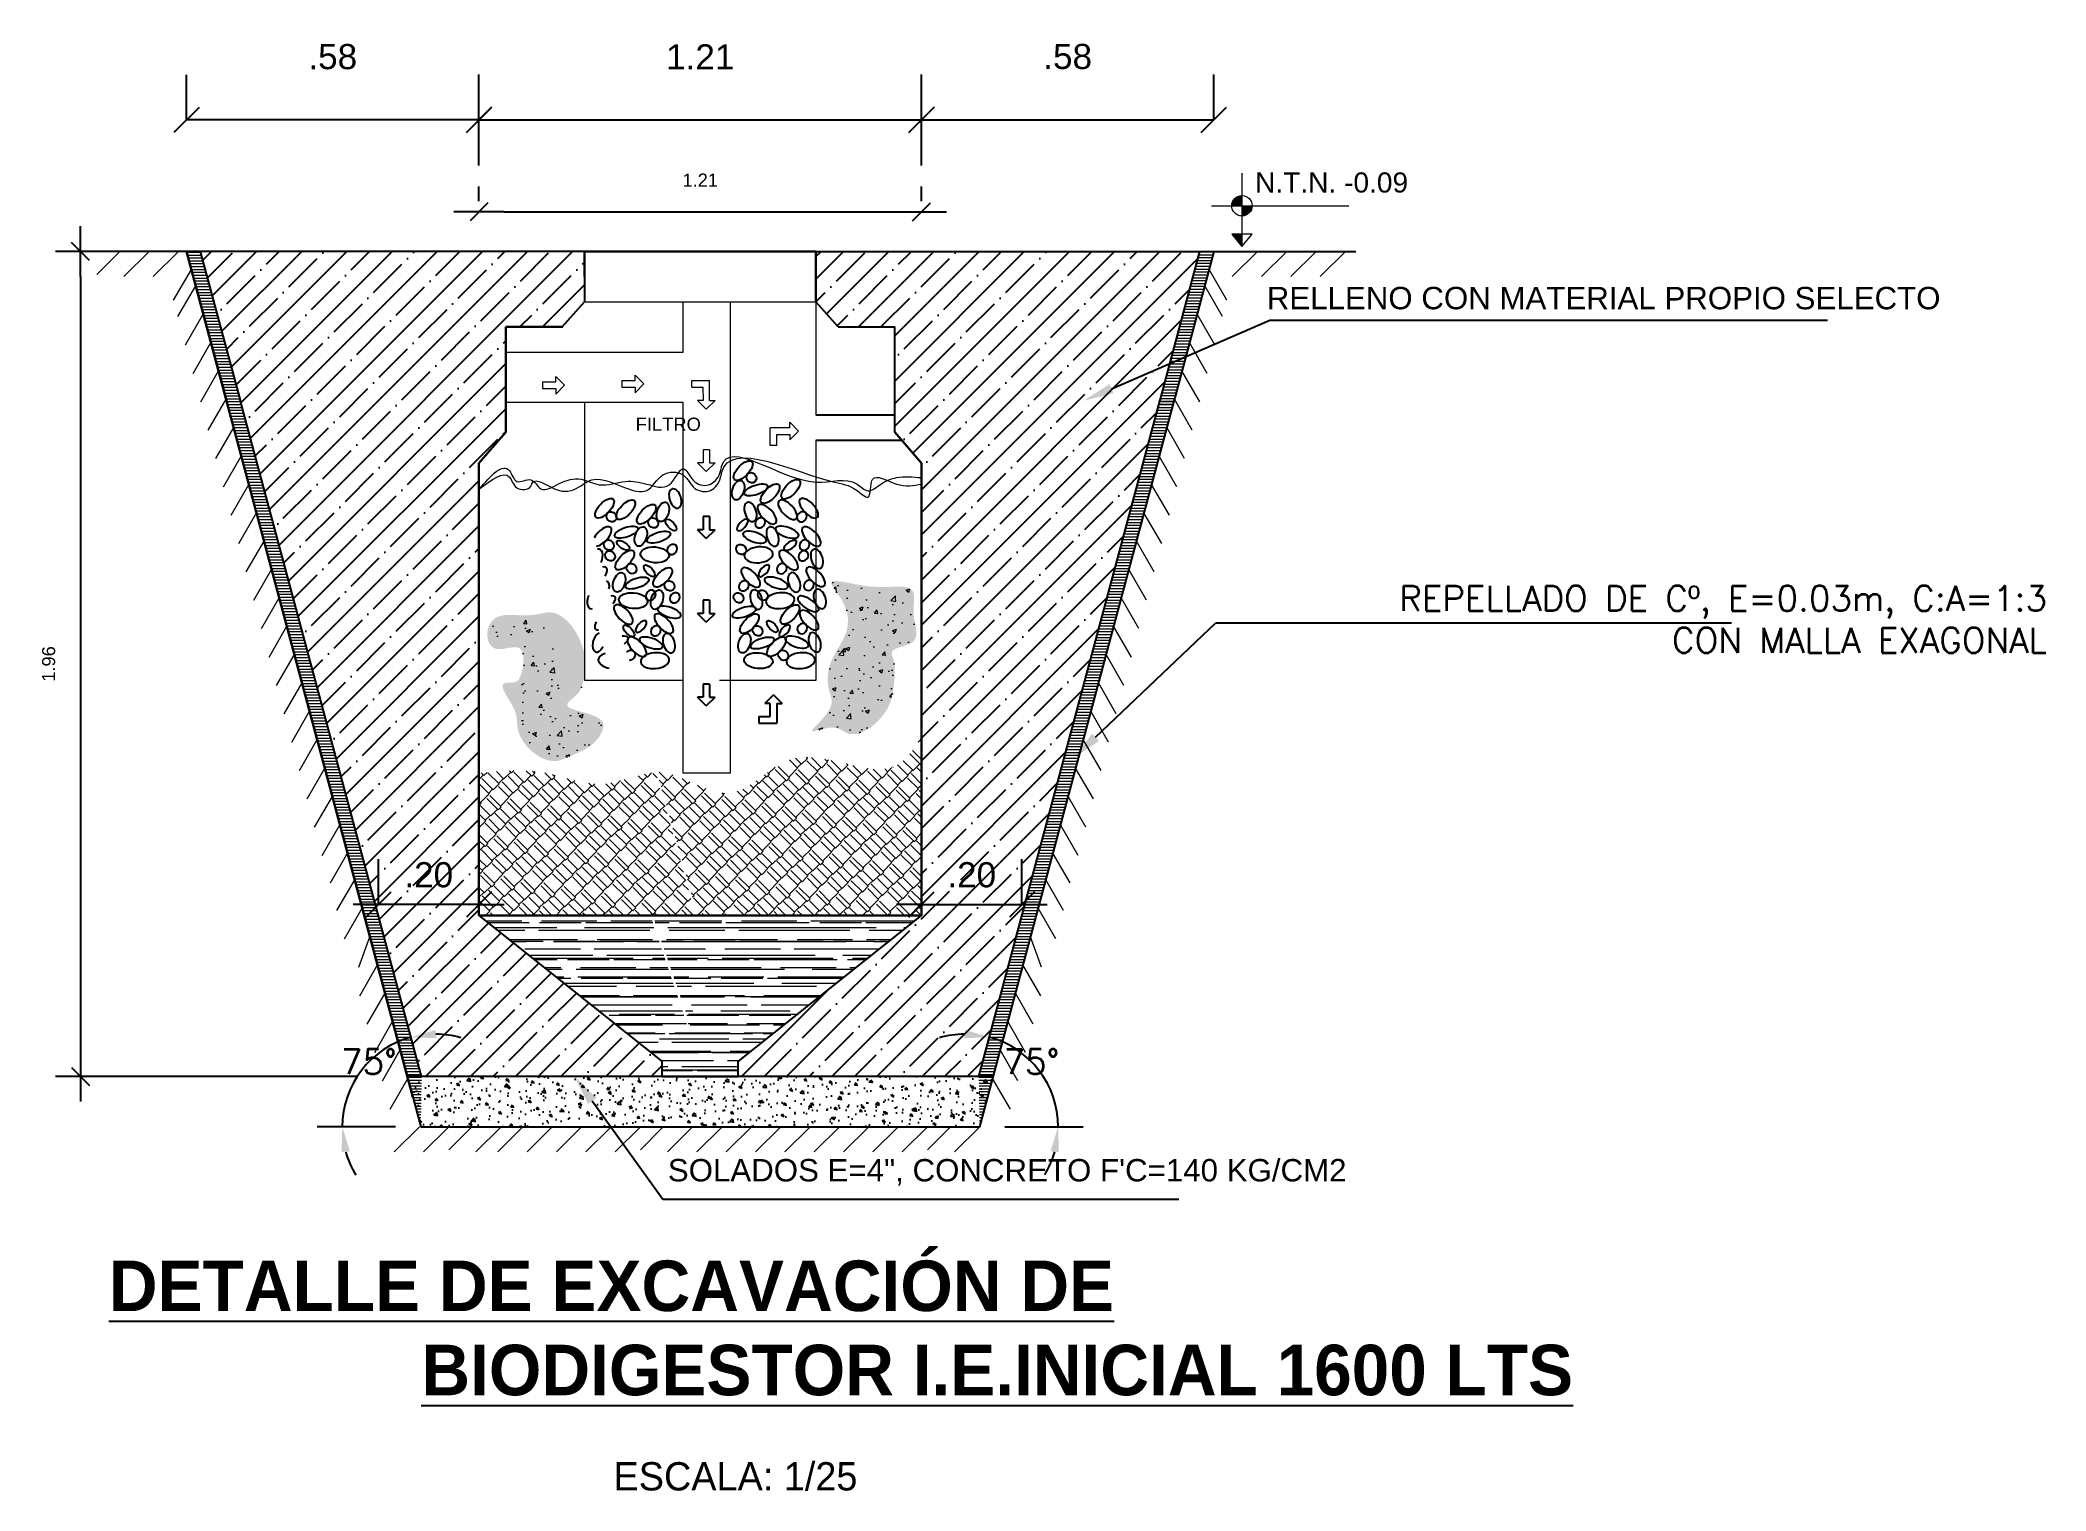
# Model space of a CAD drawing. Header units: metres. Extents: x 0 to 1935, y 0 to 1529.
# Drawn here: x 1919.662 to 1923.651, y 1525.812 to 1528.696 of the extents above; entities that cross this region are included whole.
import ezdxf
from ezdxf import colors
from ezdxf.entities.mleader import LeaderData, LeaderLine
from ezdxf.math import Vec2, Vec3

# ---------------------------------------------------------------- set-up
doc = ezdxf.new("R2010")
doc.units = ezdxf.units.M
doc.header["$LTSCALE"] = 0.005
for name, color, linetype in [('A-AMBIENTE', 7, 'Continuous'), ('A-MURO', 3, 'Continuous'), ('CONCRETO B', 7, 'Continuous'), ('CONCRETO I', 7, 'Continuous'), ('COTAS-01', 1, 'Continuous'), ('G-ACHURADOS', 253, 'Continuous'), ('G-ACOTADO', 1, 'Continuous'), ('G-TEXTOS-NOTAS', 7, 'Continuous')]:
    doc.layers.add(name, color=color, linetype=linetype)
for name, color, linetype, lineweight in [('AUXILIAR', 89, 'Continuous', 5), ('COTAS', 40, 'Continuous', 5), ('FLECHA', 1, 'Continuous', 13), ('Terreno', 36, 'Continuous', 20), ('texto', 7, 'Continuous', 25)]:
    doc.layers.add(name, color=color, linetype=linetype, lineweight=lineweight)
doc.styles.add('01COTAS', font='romans.shx')
doc.styles.add('25-NOTAS', font='romans.shx', dxfattribs={"height": 0.05})
doc.styles.add('ARIAL', font='arial.ttf')
doc.styles.add('DEFINICIONES', font='swissel.ttf')
doc.styles.get("Standard").update_dxf_attribs({"font": 'arial.ttf'})
doc.dimstyles.new('1-25', dxfattribs={"dimscale": 0.5, "dimtxt": 0.052, "dimasz": 0.1, "dimexe": 0.1, "dimexo": 0.2, "dimgap": 0.1, "dimtad": 1, "dimzin": 4, "dimdsep": 46, "dimtxsty": 'ARIAL', "dimblk1": 'TICK1', "dimblk2": 'TICK1', "dimsah": 1, "dimcen": 0.09, "dimclrt": 3, "dimadec": 0, "dimazin": 0, "dimtfac": 1, "dimtix": 1, "dimtmove": 0, "dimatfit": 3, "dimldrblk": 'TICK1', "dimfxl": 1, "dimtolj": 1, "dimtzin": 0, "dimarcsym": 0})
doc.dimstyles.new('CINCUENTA', dxfattribs={"dimtxt": 0.1, "dimasz": 0.1, "dimexe": 0.09, "dimexo": 0.4525, "dimgap": 0.1, "dimtad": 1, "dimtih": 1, "dimtoh": 1, "dimzin": 4, "dimdsep": 46, "dimtxsty": 'Standard', "dimblk": 'ARCHTICK', "dimcen": 0.09, "dimclrt": 3, "dimazin": 0, "dimtfac": 1, "dimtmove": 2, "dimatfit": 3, "dimfxl": 0.1, "dimfxlon": 1, "dimtolj": 1, "dimtzin": 4, "dimarcsym": 0})
doc.dimstyles.new('DIM-25-CORTE', dxfattribs={"dimscale": 0.025, "dimtxt": 2, "dimasz": 2, "dimexe": 2, "dimexo": 2, "dimgap": 1, "dimtad": 2, "dimtih": 1, "dimtoh": 1, "dimzin": 1, "dimdsep": 46, "dimtxsty": '01COTAS', "dimcen": 25, "dimclrd": 9, "dimclre": 9, "dimclrt": 7, "dimadec": 0, "dimazin": 0, "dimtfac": 1, "dimtmove": 2, "dimatfit": 3, "dimfxl": 1, "dimtolj": 1, "dimtzin": 0, "dimarcsym": 0})
pattern_1 = [(0, (1837.002463, 1565.1473566), (0, 0.005715), [])]

msp = doc.modelspace()

# ---------------------------------------------------------------- texts
at = {"linetype": 'Continuous', "lineweight": 18, "style": 'DEFINICIONES'}
for s, p in [('RELLENO CON MATERIAL PROPIO SELECTO', (1922.10156, 1528.1606)), ('SOLADOS E=4", CONCRETO F\'C=140 KG/CM2', (1920.91045, 1526.42697))]:
    msp.add_text(s, height=0.044488, dxfattribs=at).set_placement(p)
at = {"linetype": 'Continuous', "lineweight": 18, "insert": (1920.84645, 1527.93195), "char_height": 0.0260996, "attachment_point": 4, "style": 'DEFINICIONES'}
msp.add_mtext('\\pxqc;FILTRO', dxfattribs=at)
at = {"layer": 'G-TEXTOS-NOTAS', "insert": (1923.65309, 1527.47765), "char_height": 0.05, "width": 1.7596943, "attachment_point": 9, "style": '25-NOTAS'}
msp.add_mtext('REPELLADO DE Cº, E=0.03m, C:A=1:3\\PCON MALLA EXAGONAL', dxfattribs=at)
at = {"layer": 'texto', "ltscale": 0.1, "insert": (1922.38264, 1528.43264), "char_height": 0.04, "width": 0.3221472, "attachment_point": 3}
msp.add_mtext('N.T.N. -0.09', dxfattribs=at)
at = {"layer": 'texto', "attachment_point": 1}
for s, width, insert, char_height in [('\\pxi10.71049;{\\fHigh Tower Text|b1|i0|c0|p18;\\LDETALLE DE EXCAVACIÓN DE \\P\\pi16.90034;BIODIGESTOR I.E.INICIAL 1600 LTS  }', 4.4729078, (1918.72335, 1526.26966), 0.1004063), ('\\pxqc;{\\fHigh Tower Text|b0|i0|c0|p18;ESCALA: 1/25}', 0.7947306, (1920.64762, 1525.86888), 0.05625)]:
    msp.add_mtext_dynamic_manual_height_columns(s, width=width, gutter_width=12.5, heights=[0], dxfattribs=dict(at, insert=insert, char_height=char_height))

# ---------------------------------------------------------------- blocks, each defined once
blk = doc.blocks.new('TICK1')
at = {"layer": 'COTAS-01'}
blk.add_line((-1, 0), (1, 0), dxfattribs=at)
at = {"layer": 'COTAS-01', "color": 4}
blk.add_line((-0.354, -0.354), (0.354, 0.354), dxfattribs=at)
blk = doc.blocks.new('*D475')
at = {"color": 8, "lineweight": -2, "transparency": 16777216}
for p, q in [((1920.5349, 1528.3755), (1920.5349, 1528.4044)), ((1921.4149, 1528.3755), (1921.4149, 1528.4044)), ((1920.5849, 1528.3544), (1921.3649, 1528.3544))]:
    blk.add_line(p, q, dxfattribs=at)
at = {"layer": 'Defpoints', "color": 0, "transparency": 16777216}
for p in [(1921.4149, 1528.3544), (1920.5349, 1528.2755), (1921.4149, 1528.2755)]:
    blk.add_point(p, dxfattribs=at)
at = {"color": 8, "lineweight": -2, "transparency": 16777216, "xscale": 0.05, "yscale": 0.05, "zscale": 0.05, "rotation": 180}
blk.add_blockref('TICK1', (1920.5349, 1528.3544), dxfattribs=at)
at = {"color": 8, "lineweight": -2, "transparency": 16777216, "xscale": 0.05, "yscale": 0.05, "zscale": 0.05}
blk.add_blockref('TICK1', (1921.4149, 1528.3544), dxfattribs=at)
at = {"color": 2, "transparency": 16777216, "insert": (1920.9749, 1528.4174), "char_height": 0.026, "attachment_point": 5, "style": 'ARIAL'}
blk.add_mtext('\\A1;1.21', dxfattribs=at)
blk = doc.blocks.new('*D476')
at = {"color": 8, "lineweight": -2, "transparency": 16777216}
for p, q in [((1919.8319, 1528.2755), (1919.6925, 1528.2755)), ((1919.7425, 1528.2255), (1919.7425, 1526.6855)), ((1920.2924, 1526.6355), (1919.6925, 1526.6355))]:
    blk.add_line(p, q, dxfattribs=at)
at = {"layer": 'Defpoints', "color": 0, "transparency": 16777216}
for p in [(1919.9319, 1528.2755), (1919.7425, 1526.6355), (1920.3924, 1526.6355)]:
    blk.add_point(p, dxfattribs=at)
at = {"color": 8, "lineweight": -2, "transparency": 16777216, "xscale": 0.05, "yscale": 0.05, "zscale": 0.05}
for p, rotation in [((1919.7425, 1528.2755), 90), ((1919.7425, 1526.6355), 270)]:
    blk.add_blockref('TICK1', p, dxfattribs=dict(at, rotation=rotation))
at = {"color": 2, "transparency": 16777216, "insert": (1919.6792, 1527.4555), "char_height": 0.026, "attachment_point": 5, "rotation": 90, "style": 'ARIAL'}
blk.add_mtext('\\A1;1.96', dxfattribs=at)
blk = doc.blocks.new('_Oblique')
at = {"color": 0, "linetype": 'ByBlock', "lineweight": -2}
blk.add_line((-0.5, -0.5), (0.5, 0.5), dxfattribs=at)
blk = doc.blocks.new('*D477')
at = {"color": 8, "linetype": 'Continuous', "lineweight": -2, "transparency": 16777216}
for p, q in [((1921.4149, 1528.4466), (1921.4149, 1528.6272)), ((1921.9964, 1528.5372), (1921.9964, 1528.6272)), ((1921.4149, 1528.5372), (1921.9964, 1528.5372))]:
    blk.add_line(p, q, dxfattribs=at)
at = {"layer": 'Defpoints', "color": 0, "linetype": 'Continuous', "transparency": 16777216}
for p in [(1921.9964, 1528.5372), (1921.9964, 1528.2755), (1921.4149, 1527.9941)]:
    blk.add_point(p, dxfattribs=at)
at = {"color": 8, "linetype": 'Continuous', "lineweight": -2, "transparency": 16777216, "xscale": 0.05, "yscale": 0.05, "zscale": 0.05, "rotation": 180}
blk.add_blockref('_Oblique', (1921.4149, 1528.5372), dxfattribs=at)
at = {"color": 8, "linetype": 'Continuous', "lineweight": -2, "transparency": 16777216, "xscale": 0.05, "yscale": 0.05, "zscale": 0.05}
blk.add_blockref('_Oblique', (1921.9964, 1528.5372), dxfattribs=at)
at = {"color": 2, "linetype": 'Continuous', "transparency": 16777216, "insert": (1921.7056, 1528.6628), "char_height": 0.05, "attachment_point": 5}
blk.add_mtext('\\A1;.58', dxfattribs=at)
blk = doc.blocks.new('*D478')
at = {"color": 8, "linetype": 'Continuous', "lineweight": -2, "transparency": 16777216}
for p, q in [((1920.5349, 1528.4466), (1920.5349, 1528.6272)), ((1921.4149, 1528.4466), (1921.4149, 1528.6272)), ((1920.5349, 1528.5372), (1921.4149, 1528.5372))]:
    blk.add_line(p, q, dxfattribs=at)
at = {"layer": 'Defpoints', "color": 0, "linetype": 'Continuous', "transparency": 16777216}
for p in [(1921.4149, 1528.5372), (1920.5349, 1527.9941), (1921.4149, 1527.9941)]:
    blk.add_point(p, dxfattribs=at)
at = {"color": 8, "linetype": 'Continuous', "lineweight": -2, "transparency": 16777216, "xscale": 0.05, "yscale": 0.05, "zscale": 0.05, "rotation": 180}
blk.add_blockref('_Oblique', (1920.5349, 1528.5372), dxfattribs=at)
at = {"color": 8, "linetype": 'Continuous', "lineweight": -2, "transparency": 16777216, "xscale": 0.05, "yscale": 0.05, "zscale": 0.05}
blk.add_blockref('_Oblique', (1921.4149, 1528.5372), dxfattribs=at)
at = {"color": 2, "linetype": 'Continuous', "transparency": 16777216, "insert": (1920.9749, 1528.6623), "char_height": 0.05, "attachment_point": 5}
blk.add_mtext('\\A1;1.21', dxfattribs=at)
blk = doc.blocks.new('*D479')
at = {"layer": 'Defpoints', "color": 0, "transparency": 16777216}
for p in [(1920.087, 1527.8805), (1920.2803, 1526.6134), (1920.4192, 1526.5355), (1920.4474, 1526.5355), (1920.8891, 1526.5355)]:
    blk.add_point(p, dxfattribs=at)
at = {"layer": 'G-ACOTADO', "color": 9, "lineweight": -2, "transparency": 16777216}
blk.add_line((1920.3692, 1526.5355), (1920.2131, 1526.5355), dxfattribs=at)
for start, end in [(73.8163, 89.4081), (105, 180), (195.5919, 211.1837)]:
    blk.add_arc((1920.4474, 1526.5355), 0.1843, start, end, dxfattribs=at)
at = {"layer": 'G-ACOTADO', "color": 9, "transparency": 16777216}
for points in [[(1920.4503, 1526.7116), (1920.4482, 1526.7281), (1920.3997, 1526.7136)], [(1920.2616, 1526.4849), (1920.2781, 1526.4871), (1920.2631, 1526.5355)]]:
    blk.add_solid(points, dxfattribs=at)
at = {"layer": 'G-ACOTADO', "color": 7, "transparency": 16777216, "insert": (1920.3161, 1526.6649), "char_height": 0.05, "attachment_point": 5, "style": '01COTAS'}
blk.add_mtext('\\A1;75°', dxfattribs=at)
blk = doc.blocks.new('*D480')
at = {"color": 8, "linetype": 'Continuous', "lineweight": -2, "transparency": 16777216}
for p, q in [((1919.9533, 1528.5369), (1919.9533, 1528.6269)), ((1920.5349, 1528.5369), (1920.5349, 1528.6269)), ((1920.5349, 1528.5369), (1919.9533, 1528.5369))]:
    blk.add_line(p, q, dxfattribs=at)
at = {"layer": 'Defpoints', "color": 0, "linetype": 'Continuous', "transparency": 16777216}
for p in [(1919.9533, 1528.5369), (1919.9533, 1528.2755), (1920.5349, 1528.2755)]:
    blk.add_point(p, dxfattribs=at)
at = {"color": 8, "linetype": 'Continuous', "lineweight": -2, "transparency": 16777216, "xscale": 0.05, "yscale": 0.05, "zscale": 0.05, "rotation": 180}
blk.add_blockref('_Oblique', (1919.9533, 1528.5369), dxfattribs=at)
at = {"color": 8, "linetype": 'Continuous', "lineweight": -2, "transparency": 16777216, "xscale": 0.05, "yscale": 0.05, "zscale": 0.05}
blk.add_blockref('_Oblique', (1920.5349, 1528.5369), dxfattribs=at)
at = {"color": 2, "linetype": 'Continuous', "transparency": 16777216, "insert": (1920.2441, 1528.6625), "char_height": 0.05, "attachment_point": 5}
blk.add_mtext('\\A1;.58', dxfattribs=at)
blk = doc.blocks.new('*D482')
at = {"color": 8, "linetype": 'Continuous', "lineweight": -2, "transparency": 16777216}
for p, q in [((1920.335, 1526.9775), (1920.335, 1527.0675)), ((1920.5349, 1526.9775), (1920.5349, 1527.0675)), ((1920.335, 1526.9775), (1920.285, 1526.9775)), ((1920.5349, 1526.9775), (1920.335, 1526.9775)), ((1920.5349, 1526.9775), (1920.5849, 1526.9775))]:
    blk.add_line(p, q, dxfattribs=at)
at = {"layer": 'Defpoints', "color": 0, "linetype": 'Continuous', "transparency": 16777216}
for p in [(1920.335, 1526.9775), (1920.335, 1526.9549), (1920.5349, 1526.9555)]:
    blk.add_point(p, dxfattribs=at)
at = {"color": 8, "linetype": 'Continuous', "lineweight": -2, "transparency": 16777216, "xscale": 0.05, "yscale": 0.05, "zscale": 0.05}
blk.add_blockref('_Oblique', (1920.335, 1526.9775), dxfattribs=at)
at = {"color": 8, "linetype": 'Continuous', "lineweight": -2, "transparency": 16777216, "xscale": 0.05, "yscale": 0.05, "zscale": 0.05, "rotation": 180}
blk.add_blockref('_Oblique', (1920.5349, 1526.9775), dxfattribs=at)
at = {"color": 2, "linetype": 'Continuous', "transparency": 16777216, "insert": (1920.435, 1527.0362), "char_height": 0.05, "attachment_point": 5}
blk.add_mtext('\\A1;.20', dxfattribs=at)
blk = doc.blocks.new('*D481')
at = {"layer": 'Defpoints', "color": 0, "transparency": 16777216}
for p in [(1921.8627, 1527.8805), (1921.6694, 1526.6134), (1921.0606, 1526.5355), (1921.5023, 1526.5355), (1921.5306, 1526.5355)]:
    blk.add_point(p, dxfattribs=at)
at = {"layer": 'G-ACOTADO', "color": 9, "lineweight": -2, "transparency": 16777216}
blk.add_line((1921.5806, 1526.5355), (1921.7367, 1526.5355), dxfattribs=at)
for start, end in [(90.5919, 106.1837), (360, 75), (328.8163, 344.4081)]:
    blk.add_arc((1921.5023, 1526.5355), 0.1843, start, end, dxfattribs=at)
at = {"layer": 'G-ACOTADO', "color": 9, "transparency": 16777216}
for points in [[(1921.5015, 1526.7281), (1921.4994, 1526.7116), (1921.5501, 1526.7136)], [(1921.6716, 1526.4871), (1921.6881, 1526.4849), (1921.6867, 1526.5355)]]:
    blk.add_solid(points, dxfattribs=at)
at = {"layer": 'G-ACOTADO', "color": 7, "transparency": 16777216, "insert": (1921.6336, 1526.6649), "char_height": 0.05, "attachment_point": 5, "style": '01COTAS'}
blk.add_mtext('\\A1;75°', dxfattribs=at)
blk = doc.blocks.new('*D483')
at = {"color": 8, "linetype": 'Continuous', "lineweight": -2, "transparency": 16777216}
for p, q in [((1921.4149, 1526.9775), (1921.4149, 1527.0675)), ((1921.6147, 1526.9775), (1921.6147, 1527.0675)), ((1921.4149, 1526.9775), (1921.3649, 1526.9775)), ((1921.4149, 1526.9775), (1921.6147, 1526.9775)), ((1921.6147, 1526.9775), (1921.6647, 1526.9775))]:
    blk.add_line(p, q, dxfattribs=at)
at = {"layer": 'Defpoints', "color": 0, "linetype": 'Continuous', "transparency": 16777216}
for p in [(1921.6147, 1526.9775), (1921.4149, 1526.9555), (1921.6147, 1526.9549)]:
    blk.add_point(p, dxfattribs=at)
at = {"color": 8, "linetype": 'Continuous', "lineweight": -2, "transparency": 16777216, "xscale": 0.05, "yscale": 0.05, "zscale": 0.05}
blk.add_blockref('_Oblique', (1921.4149, 1526.9775), dxfattribs=at)
at = {"color": 8, "linetype": 'Continuous', "lineweight": -2, "transparency": 16777216, "xscale": 0.05, "yscale": 0.05, "zscale": 0.05, "rotation": 180}
blk.add_blockref('_Oblique', (1921.6147, 1526.9775), dxfattribs=at)
at = {"color": 2, "linetype": 'Continuous', "transparency": 16777216, "insert": (1921.5148, 1527.0362), "char_height": 0.05, "attachment_point": 5}
blk.add_mtext('\\A1;.20', dxfattribs=at)
blk = doc.blocks.new('GG')
at = {"layer": 'COTAS'}
h = blk.add_hatch(color=256, dxfattribs=at)
h.paths.add_polyline_path([(323.8475, 1078.2281), (323.8925, 1078.2281), (323.8925, 1078.2731, 0.414214)])
h.paths.add_polyline_path([(323.9375, 1078.2281), (323.8925, 1078.2281), (323.8925, 1078.1831, 0.414214)])
at = {"layer": 'COTAS', "ltscale": 0.5}
blk.add_hatch(color=256, dxfattribs=at).paths.add_polyline_path([(323.8925, 1078.1021), (323.8475, 1078.1021), (323.8925, 1078.0481)])
at = {"layer": 'COTAS'}
for p, q in [((323.8925, 1078.3721), (323.8925, 1078.0481)), ((323.7575, 1078.2281), (324.365, 1078.2281))]:
    blk.add_line(p, q, dxfattribs=at)
at = {"layer": 'COTAS', "ltscale": 0.5}
for p, q in [((323.8475, 1078.1021), (323.8925, 1078.0481)), ((323.9375, 1078.1021), (323.8475, 1078.1021)), ((323.8925, 1078.0481), (323.9375, 1078.1021))]:
    blk.add_line(p, q, dxfattribs=at)
at = {"layer": 'COTAS'}
blk.add_circle((323.8925, 1078.2281), 0.045, dxfattribs=at)

# ---------------------------------------------------------------- dimensions: what is measured, and where the dimension line sits
at = {"linetype": 'Continuous'}
for base, p1, p2, picture, middle in [((1919.95331, 1528.53692), (1920.53487, 1528.27554), (1919.95331, 1528.27554), '*D480', (1920.24409, 1528.66245)), ((1921.99642, 1528.53724), (1921.41487, 1527.99411), (1921.99642, 1528.27554), '*D477', (1921.70564, 1528.66277))]:
    dim = msp.add_linear_dim(base=base, p1=p1, p2=p2, dimstyle='CINCUENTA', override={"dimtxt": 0.05, "dimasz": 0.05, "dimblk1": 'Oblique', "dimblk2": 'Oblique', "dimsah": 1, "dimclrd": 8, "dimclre": 8, "dimclrt": 2}, dxfattribs=at)
    dim.commit()
    dim.dimension.update_dxf_attribs({"geometry": picture, "text_midpoint": middle})
dim = msp.add_linear_dim(base=(1921.41487, 1528.53724), p1=(1920.53487, 1527.99411), p2=(1921.41487, 1527.99411), text='1.21', dimstyle='CINCUENTA', override={"dimtxt": 0.05, "dimasz": 0.05, "dimblk1": 'Oblique', "dimblk2": 'Oblique', "dimsah": 1, "dimclrd": 8, "dimclre": 8, "dimclrt": 2}, dxfattribs=at)
dim.commit()
dim.dimension.update_dxf_attribs({"geometry": '*D478', "text_midpoint": (1920.97487, 1528.66234)})
at = {"color": 7}
dim = msp.add_linear_dim(base=(1921.41487, 1528.35436), p1=(1920.53487, 1528.27554), p2=(1921.41487, 1528.27554), text='1.21', dimstyle='1-25', override={"dimclrd": 8, "dimclre": 8, "dimclrt": 2}, dxfattribs=at)
dim.commit()
dim.dimension.update_dxf_attribs({"geometry": '*D475', "text_midpoint": (1920.97487, 1528.41742)})
dim = msp.add_linear_dim(base=(1919.74247, 1526.63554), p1=(1919.93189, 1528.27554), p2=(1920.39241, 1526.63554), angle=90, text='1.96', dimstyle='1-25', override={"dimclrd": 8, "dimclre": 8, "dimclrt": 2}, dxfattribs=at)
dim.commit()
dim.dimension.update_dxf_attribs({"geometry": '*D476', "text_midpoint": (1919.6792, 1527.45554)})
at = {"linetype": 'Continuous'}
dim = msp.add_linear_dim(base=(1920.33503, 1526.97751), p1=(1920.53487, 1526.95554), p2=(1920.33503, 1526.95492), dimstyle='CINCUENTA', override={"dimtxt": 0.05, "dimasz": 0.05, "dimblk1": 'Oblique', "dimblk2": 'Oblique', "dimsah": 1, "dimclrd": 8, "dimclre": 8, "dimclrt": 2}, dxfattribs=at)
dim.commit()
dim.dimension.update_dxf_attribs({"geometry": '*D482', "text_midpoint": (1920.43495, 1527.03625), "dimtype": 160})
dim = msp.add_linear_dim(base=(1921.6147, 1526.97751), p1=(1921.41487, 1526.95554), p2=(1921.6147, 1526.95492), angle=180, dimstyle='CINCUENTA', override={"dimtxt": 0.05, "dimasz": 0.05, "dimblk1": 'Oblique', "dimblk2": 'Oblique', "dimsah": 1, "dimclrd": 8, "dimclre": 8, "dimclrt": 2}, dxfattribs=at)
dim.commit()
dim.dimension.update_dxf_attribs({"geometry": '*D483', "text_midpoint": (1921.51478, 1527.03625), "dimtype": 160})
at = {"layer": 'G-ACOTADO'}
for base, line1, line2, picture, middle in [((1920.28035, 1526.61343), ((1920.44738, 1526.53554), (1920.08699, 1527.88054)), ((1920.88914, 1526.53554), (1920.41918, 1526.53554)), '*D479', (1920.31612, 1526.66491)), ((1921.66939, 1526.61343), ((1921.50235, 1526.53554), (1921.86274, 1527.88054)), ((1921.06059, 1526.53554), (1921.53055, 1526.53554)), '*D481', (1921.63362, 1526.66491))]:
    dim = msp.add_angular_dim_2l(base=base, line1=line1, line2=line2, dimstyle='DIM-25-CORTE', dxfattribs=at)
    dim.commit()
    dim.dimension.update_dxf_attribs({"geometry": picture, "text_midpoint": middle, "dimtype": 162})

# ---------------------------------------------------------------- hatches: boundary and pattern name
at = {"linetype": 'Continuous'}
h = msp.add_hatch(dxfattribs=at)
h.set_pattern_fill('ANSI35', color=35, scale=0.01)
h.set_pattern_definition([(45, (3891.22216, 2912.18618), (-0.0449012806, 0.0449012806), []), (45, (3891.26706, 2912.18618), (-0.0449012806, 0.0449012806), [0.079375, -0.015875, 0, -0.015875])])
h.paths.add_polyline_path([(1920.53487, 1527.85458), (1920.58815, 1527.91635), (1920.58815, 1528.12554), (1920.70065, 1528.12554), (1920.74487, 1528.17554), (1920.74487, 1528.27554), (1920.14722, 1528.27554), (1919.98117, 1528.27554), (1920.42061, 1526.63554), (1920.89913, 1526.63554), (1920.89913, 1526.66554), (1920.53487, 1526.95554), (1920.53487, 1527.66467)])
h.paths.add_polyline_path([(1921.96054, 1528.2456), (1921.96856, 1528.27554), (1921.20487, 1528.27554), (1921.20487, 1528.17554), (1921.24908, 1528.12554), (1921.36158, 1528.12554), (1921.36158, 1527.91635), (1921.41487, 1527.85458), (1921.41487, 1526.95554), (1921.05061, 1526.66554), (1921.05061, 1526.63554), (1921.52912, 1526.63554)])
at = {"layer": 'A-AMBIENTE', "linetype": 'Continuous', "lineweight": 18}
h = msp.add_hatch(dxfattribs=at)
h.set_pattern_fill('HEX', color=251, scale=0.001522, angle=45, style=0)
h.set_pattern_definition([(45, (1904.276433, 1518.090837), (-0.005920258, 0.005920258), [0.0048338716, -0.009667743]), (165, (1904.276433, 1518.090837), (-0.002166965, -0.008087223), [0.0048338716, -0.009667743]), (105, (1904.279851, 1518.094255), (-0.008087223, -0.002166965), [0.0048338716, -0.009667743])])
edge = h.paths.add_edge_path()
edge.add_spline(control_points=[(1920.74563, 1527.47006), (1920.7456, 1527.47024), (1920.7386, 1527.51309), (1920.70364, 1527.56656), (1920.65024, 1527.55354), (1920.61783, 1527.54987), (1920.56368, 1527.55872), (1920.54591, 1527.513), (1920.56676, 1527.47363), (1920.63315, 1527.50961), (1920.6239, 1527.4434), (1920.61445, 1527.42481), (1920.60995, 1527.41597), (1920.55886, 1527.42657), (1920.61496, 1527.36535), (1920.60443, 1527.30608), (1920.66919, 1527.24882), (1920.72535, 1527.27762), (1920.76319, 1527.28843), (1920.80389, 1527.36054), (1920.67772, 1527.36115), (1920.73234, 1527.39333), (1920.74104, 1527.41535), (1920.74428, 1527.42707), (1920.74563, 1527.43555)], knot_values=[19.7606758, 19.7606758, 19.7606758, 19.7606758, 19.7835891, 25.18542, 25.3259605, 27.3265192, 29.859199, 31.6959056, 32.7995048, 35.1032398, 37.9797437, 37.9797437, 37.9797437, 39.3466433, 42.0349273, 43.824554, 48.4468698, 49.4723004, 52.27535, 54.1608654, 57.7822813, 59.3962101, 59.9131429, 61.1100559, 61.1100559, 61.1100559, 61.1100559], degree=3, periodic=0)
edge.add_line((1920.74563, 1527.43555), (1920.74563, 1527.47006))
edge = h.paths.add_edge_path()
edge.add_spline(control_points=[(1921.35618, 1527.47375), (1921.35029, 1527.48795), (1921.42108, 1527.4898), (1921.39249, 1527.54979), (1921.41035, 1527.62153), (1921.32202, 1527.59596), (1921.21076, 1527.63694), (1921.26999, 1527.57237), (1921.27191, 1527.51358), (1921.23, 1527.46444), (1921.22525, 1527.41141), (1921.24765, 1527.36461), (1921.16477, 1527.30409), (1921.24087, 1527.33745), (1921.28543, 1527.2985), (1921.35101, 1527.35389), (1921.36098, 1527.41779), (1921.36422, 1527.45434), (1921.35618, 1527.47375)], knot_values=[0, 0, 0, 0, 2.1197681, 4.7182266, 6.7839035, 10.532432, 14.3123668, 16.2561903, 19.1842888, 22.1481065, 24.7035719, 26.0409424, 29.0332772, 31.2497494, 32.27518, 36.8974958, 38.6871225, 41.5845925, 41.5845925, 41.5845925, 41.5845925], degree=3, periodic=0)
h = msp.add_hatch(dxfattribs=at)
h.set_pattern_fill('AR-CONC', color=251, scale=0.000434994, style=0)
h.set_pattern_definition([(50, (1904.276433, 1518.09084), (0.07924925, -0.0069334), [0.00828664, -0.091153]), (355, (1904.27643, 1518.09084), (-0.01533042, 0.0831085), [0.0066293, -0.0729224]), (100.451, (1904.28304, 1518.09026), (0.06391912, 0.07617472), [0.00704255, -0.0774681]), (46.1842, (1904.27643, 1518.11293), (0.11791778, -0.01828816), [0.01242996, -0.1367295]), (96.6356, (1904.28626, 1518.11141), (0.10326943, 0.10762865), [0.0105638, -0.11620214]), (351.184, (1904.27643, 1518.11293), (0.1032696, 0.10762846), [0.009944, -0.1093836]), (21, (1904.28748, 1518.10741), (0.06595157, -0.0444849), [0.00828664, -0.091153]), (326, (1904.28748, 1518.10741), (0.0268835, 0.08012067), [0.0066293, -0.0729224]), (71.4514, (1904.29298, 1518.1037), (0.0928349, 0.03563596), [0.00704255, -0.0774681]), (37.5, (1904.276433, 1518.090837), (0.001343524, 0.03678094), [0, -0.0720385, 0, -0.07402729, 0, -0.07319863]), (7.5, (1904.276433, 1518.090837), (0.02906616, 0.043577956), [0, -0.0422066, 0, -0.07038117, 0, -0.027898345]), (327.5, (1904.251794, 1518.090837), (0.058981105, -0.00249197), [0, -0.02762212, 0, -0.08618103, 0, -0.11435559]), (317.5, (1904.240745, 1518.090837), (0.06443532, 0.01106037), [0, -0.03590876, 0, -0.05723304, 0, -0.08120904])])
edge = h.paths.add_edge_path()
edge.add_spline(control_points=[(1920.61445, 1527.42481), (1920.6239, 1527.4434), (1920.63316, 1527.50961), (1920.56675, 1527.47363), (1920.54591, 1527.513), (1920.56365, 1527.5587), (1920.61798, 1527.54996), (1920.64999, 1527.55338), (1920.6953, 1527.56475), (1920.65245, 1527.45061), (1920.75013, 1527.43235), (1920.73154, 1527.39302), (1920.67845, 1527.36143), (1920.80377, 1527.36049), (1920.76323, 1527.28845), (1920.72534, 1527.27761), (1920.6692, 1527.24882), (1920.60443, 1527.30608), (1920.61496, 1527.36535), (1920.55886, 1527.42657), (1920.60995, 1527.41597), (1920.61445, 1527.42481)], knot_values=[0, 0, 0, 0, 2.8765039, 5.1802389, 6.2838381, 8.1205447, 10.6532245, 12.6537832, 12.7943237, 16.9327337, 20.5346146, 21.0515474, 22.6654762, 26.286892, 28.1724075, 30.9754571, 32.0008876, 36.6232034, 38.4128302, 41.1011142, 42.4680138, 42.4680138, 42.4680138, 42.4680138], degree=3, periodic=0)
edge = h.paths.add_edge_path()
edge.add_spline(control_points=[(1921.35618, 1527.47375), (1921.35029, 1527.48795), (1921.42108, 1527.4898), (1921.39249, 1527.54979), (1921.41035, 1527.62153), (1921.32202, 1527.59596), (1921.21076, 1527.63694), (1921.26999, 1527.57237), (1921.27191, 1527.51358), (1921.23, 1527.46444), (1921.22525, 1527.41141), (1921.24765, 1527.36461), (1921.16477, 1527.30409), (1921.24087, 1527.33745), (1921.28543, 1527.2985), (1921.35101, 1527.35389), (1921.36098, 1527.41779), (1921.36422, 1527.45434), (1921.35618, 1527.47375)], knot_values=[0, 0, 0, 0, 2.1197681, 4.7182266, 6.7839035, 10.532432, 14.3123668, 16.2561903, 19.1842888, 22.1481065, 24.7035719, 26.0409424, 29.0332772, 31.2497494, 32.27518, 36.8974958, 38.6871225, 41.5845925, 41.5845925, 41.5845925, 41.5845925], degree=3, periodic=0)
h = msp.add_hatch(dxfattribs=at)
h.set_pattern_fill('AR-RSHKE', color=8, scale=0.000108749, angle=45, style=0)
h.set_pattern_definition([(45, (1904.276433, 1518.090837), (0.02636792, 0.073244216), [0.016573274, -0.01381106, 0.019335486, -0.008286637, 0.02485991, -0.01104885]), (45, (1904.287176, 1518.103533), (0.02636792, 0.073244216), [0.01381106, -0.052482035, 0.01104885, -0.016573274]), (45, (1904.313055, 1518.12453), (0.02636792, 0.073244216), [0.00828664, -0.08562858]), (135, (1904.276433, 1518.090837), (-0.04004017, 0.006836127), [0.03176544, -0.10082075]), (135, (1904.288152, 1518.102556), (-0.04004017, 0.006836127), [0.03107489, -0.1015113]), (135, (1904.297918, 1518.112322), (-0.04004017, 0.006836127), [0.02900323, -0.10358296]), (135, (1904.313055, 1518.12453), (-0.04004017, 0.006836127), [0.03176544, -0.10082075]), (135, (1904.318915, 1518.13039), (-0.04004017, 0.006836127), [0.03176544, -0.10082075]), (135, (1904.335029, 1518.149433), (-0.04004017, 0.006836127), [0.03038434, -0.10220186])])
edge = h.paths.add_edge_path()
edge.add_spline(control_points=[(1920.88466, 1527.24042), (1920.83213, 1527.23086), (1920.77165, 1527.202), (1920.66501, 1527.25108), (1920.5796, 1527.24287), (1920.53487, 1527.23857)], knot_values=[0, 0, 0, 0, 3.1046745, 8.7043014, 14.8606482, 14.8606482, 14.8606482, 14.8606482], degree=3, periodic=0)
edge.add_line((1920.53487, 1527.23857), (1920.53487, 1526.95554))
edge.add_line((1920.53487, 1526.95554), (1920.96589, 1526.95554))
edge.add_line((1920.96589, 1526.95554), (1920.8865, 1527.23823))
edge = h.paths.add_edge_path()
edge.add_spline(control_points=[(1921.41487, 1527.3119), (1921.40039, 1527.28664), (1921.34375, 1527.20334), (1921.16544, 1527.32489), (1921.03992, 1527.1553), (1920.94494, 1527.23375), (1920.89671, 1527.24062)], knot_values=[16.8698588, 16.8698588, 16.8698588, 16.8698588, 20.502034, 30.1707188, 36.3438418, 43.0701571, 43.0701571, 43.0701571, 43.0701571], degree=3, periodic=0)
edge.add_line((1920.88877, 1527.24062), (1920.96993, 1526.95554))
edge.add_line((1920.96993, 1526.95554), (1921.41487, 1526.95554))
edge.add_line((1921.41487, 1526.95554), (1921.41487, 1527.3119))
h = msp.add_hatch(dxfattribs=at)
h.set_pattern_fill('AR-RROOF', color=150, scale=0.001087, style=0)
h.set_pattern_definition([(0, (1904.276433, 1517.92682), (0.06076867, 0.027622123), [0.41433185, -0.05524425, 0.1381106, -0.02762212]), (0, (1904.31317, 1517.94063), (-0.02762212, 0.036737424), [0.08286637, -0.0091153, 0.16573274, -0.0207166]), (0, (1904.290244, 1517.950298), (0.143635042, 0.018506823), [0.22097699, -0.03867097, 0.1104885, -0.02762212])])
h.paths.add_polyline_path([(1920.89913, 1526.66554), (1920.89913, 1526.63554), (1921.05061, 1526.63554), (1921.05061, 1526.66554), (1921.41487, 1526.95554), (1920.88067, 1526.95554), (1920.94856, 1526.75721), (1920.95327, 1526.7242), (1920.87595, 1526.95554), (1920.53487, 1526.95554)])
at = {"layer": 'CONCRETO I'}
h = msp.add_hatch(dxfattribs=at)
h.set_pattern_fill('CONCRETE', color=251, scale=0.007, pattern_type=2)
h.set_pattern_definition([(50, (-493.48436, 178.79948), (0.0502082128, -0.00439264945), [0.00525, -0.05775]), (355, (-493.48436, 178.79948), (-0.0097125934, 0.0526534494), [0.0042, -0.0462]), (100.4514, (-493.480177, 178.799116), (0.0404956567, 0.04826076794), [0.0044618133, -0.0490799478]), (46.1842, (-493.48436, 178.81348), (0.0747068734, -0.011586331), [0.007875, -0.086625]), (96.6356, (-493.478135, 178.812516), (0.0654263894, 0.068188251), [0.0066927202, -0.07361991]), (351.1842, (-493.48436, 178.81348), (0.0654263362, 0.068188302), [0.0063, -0.0693]), (21, (-493.47736, 178.80998), (0.04178349365, -0.02818332235), [0.00525, -0.05775]), (326, (-493.47736, 178.80998), (0.0170320732, 0.0507605032), [0.0042, -0.0462]), (71.4514, (-493.47388, 178.807633), (0.058815584, 0.0225771348), [0.0044618133, -0.0490799478]), (37.5, (-493.48436, 178.799482), (0.00085118987, 0.02330256977), [0, -0.04564, 0, -0.0469, 0, -0.046375]), (7.5, (-493.48436, 178.799482), (0.01841486762, 0.02760881983), [0, -0.02674, 0, -0.04459, 0, -0.017675]), (327.5, (-493.49997, 178.799482), (0.03736757053, -0.00157884102), [0, -0.0175, 0, -0.0546, 0, -0.07245]), (317.5, (-493.50697, 178.799482), (0.04082303185, 0.00700734876), [0, -0.02275, 0, -0.03626, 0, -0.05145])])
h.paths.add_polyline_path([(1921.55733, 1526.63554), (1920.39241, 1526.63554), (1920.41918, 1526.53554), (1921.53055, 1526.53554)])
at = {"layer": 'G-ACHURADOS', "lineweight": 5}
h = msp.add_hatch(dxfattribs=at)
h.set_pattern_fill('LINE', color=256, scale=0.0018, style=0)
h.set_pattern_definition(pattern_1)
edge = h.paths.add_edge_path()
edge.add_line((1920.0323, 1527.98054), (1920.41918, 1526.53554))
edge.add_line((1920.42061, 1526.63554), (1920.06022, 1527.98054))
h = msp.add_hatch(dxfattribs=at)
h.set_pattern_fill('LINE', color=256, scale=0.0018, style=0)
h.set_pattern_definition(pattern_1)
edge = h.paths.add_edge_path()
edge.add_line((1921.91744, 1527.98054), (1921.53055, 1526.53554))
edge.add_line((1921.52912, 1526.63554), (1921.88952, 1527.98054))

# ---------------------------------------------------------------- linework, layer by layer
at = {"color": 2, "linetype": 'Continuous'}
for p, q in [((1920.98045, 1527.72237), (1920.96958, 1527.72235)), ((1920.987, 1527.70497), (1920.96958, 1527.72235)), ((1920.99347, 1527.74848), (1920.98042, 1527.74846)), ((1920.98042, 1527.74846), (1920.98045, 1527.72237)), ((1920.987, 1527.70497), (1921.00438, 1527.7224)), ((1920.99347, 1527.74848), (1920.9935, 1527.72238)), ((1920.9935, 1527.72238), (1921.00438, 1527.7224)), ((1920.98045, 1527.55612), (1920.96958, 1527.5561)), ((1920.987, 1527.53873), (1920.96958, 1527.5561)), ((1920.99347, 1527.58223), (1920.98042, 1527.58222)), ((1920.98042, 1527.58222), (1920.98045, 1527.55612)), ((1920.987, 1527.53873), (1921.00438, 1527.55615)), ((1920.99347, 1527.58223), (1920.9935, 1527.55613)), ((1920.9935, 1527.55613), (1921.00438, 1527.55615)), ((1920.99347, 1527.41552), (1920.98042, 1527.4155)), ((1920.98042, 1527.4155), (1920.98045, 1527.3894)), ((1920.99347, 1527.41552), (1920.9935, 1527.38942)), ((1920.98045, 1527.3894), (1920.96958, 1527.38938)), ((1920.987, 1527.37201), (1920.96958, 1527.38938)), ((1920.987, 1527.37201), (1921.00438, 1527.38943)), ((1920.9935, 1527.38942), (1921.00438, 1527.38943)), ((1921.12063, 1527.39437), (1921.1032, 1527.377)), ((1921.11408, 1527.37698), (1921.1032, 1527.377)), ((1921.11404, 1527.35088), (1921.11408, 1527.37698)), ((1921.12063, 1527.39437), (1921.138, 1527.37695)), ((1921.12713, 1527.37697), (1921.138, 1527.37695)), ((1921.12713, 1527.37697), (1921.12713, 1527.33783)), ((1921.09165, 1527.35088), (1921.11404, 1527.35088)), ((1921.09165, 1527.35088), (1921.09165, 1527.33783)), ((1921.09165, 1527.33783), (1921.12713, 1527.33783))]:
    msp.add_line(p, q, dxfattribs=at)
for points in [[(1920.06117, 1527.977), (1919.98117, 1528.27554)], [(1921.88857, 1527.977), (1921.96856, 1528.27554)], [(1920.42061, 1526.63554), (1920.06022, 1527.98054)], [(1921.52912, 1526.63554), (1921.88952, 1527.98054)]]:
    msp.add_lwpolyline(points)
at = {"layer": 'A-AMBIENTE', "linetype": 'Continuous', "lineweight": 30}
for p, q in [((1921.20487, 1528.27554), (1920.74487, 1528.27554)), ((1920.74487, 1528.27554), (1920.74487, 1528.22554)), ((1921.20487, 1528.17554), (1921.20487, 1528.27554)), ((1920.58815, 1527.91635), (1920.53487, 1527.85458)), ((1921.36158, 1527.91635), (1921.41487, 1527.85458))]:
    msp.add_line(p, q, dxfattribs=at)
at = {"layer": 'A-AMBIENTE', "linetype": 'Continuous', "lineweight": 18}
msp.add_line((1921.20487, 1528.17554), (1921.20487, 1527.95054), dxfattribs=at)
at = {"layer": 'A-AMBIENTE', "color": 1, "linetype": 'Continuous', "lineweight": 18}
for p, q in [((1920.66144, 1528.01604), (1920.68754, 1528.01608)), ((1920.66144, 1528.01604), (1920.66146, 1528.00299)), ((1920.66146, 1528.00299), (1920.68756, 1528.00303)), ((1920.70495, 1528.00958), (1920.68753, 1528.02695)), ((1920.68754, 1528.01608), (1920.68753, 1528.02695)), ((1920.68756, 1528.00303), (1920.68758, 1527.99215)), ((1920.70495, 1528.00958), (1920.68758, 1527.99215)), ((1920.81925, 1528.01868), (1920.84535, 1528.01872)), ((1920.81925, 1528.01868), (1920.81927, 1528.00563)), ((1920.81927, 1528.00563), (1920.84537, 1528.00567)), ((1920.84535, 1528.01872), (1920.84534, 1528.02959)), ((1920.86276, 1528.01222), (1920.84534, 1528.02959)), ((1920.84537, 1528.00567), (1920.84538, 1527.99479)), ((1920.86276, 1528.01222), (1920.84538, 1527.99479)), ((1920.95797, 1528.01868), (1920.99345, 1528.01868)), ((1920.95797, 1528.00563), (1920.95797, 1528.01868)), ((1920.95797, 1528.00563), (1920.98036, 1528.00563)), ((1920.98036, 1528.00563), (1920.9804, 1527.97953)), ((1920.99345, 1527.97955), (1920.99345, 1528.01868)), ((1920.9804, 1527.97953), (1920.96952, 1527.97952)), ((1920.98694, 1527.96214), (1920.96952, 1527.97952)), ((1920.98694, 1527.96214), (1921.00432, 1527.97957)), ((1920.99345, 1527.97955), (1921.00432, 1527.97957)), ((1921.11404, 1527.88951), (1921.11404, 1527.92499)), ((1921.15318, 1527.92499), (1921.11404, 1527.92499)), ((1921.17058, 1527.91849), (1921.15316, 1527.93587)), ((1921.15318, 1527.92499), (1921.15316, 1527.93587)), ((1921.17058, 1527.91849), (1921.15321, 1527.90107)), ((1920.99347, 1527.88141), (1920.98042, 1527.88139)), ((1920.98042, 1527.88139), (1920.98045, 1527.85529)), ((1920.99347, 1527.88141), (1920.9935, 1527.85531)), ((1921.12709, 1527.88951), (1921.11404, 1527.88951)), ((1921.12709, 1527.91191), (1921.15319, 1527.91194)), ((1921.12709, 1527.88951), (1921.12709, 1527.91191)), ((1921.15319, 1527.91194), (1921.15321, 1527.90107)), ((1920.98045, 1527.85529), (1920.96958, 1527.85527)), ((1920.987, 1527.8379), (1920.96958, 1527.85527)), ((1920.987, 1527.8379), (1921.00438, 1527.85532)), ((1920.9935, 1527.85531), (1921.00438, 1527.85532))]:
    msp.add_line(p, q, dxfattribs=at)
at = {"layer": 'A-AMBIENTE', "linetype": 'Continuous', "lineweight": 18}
for points in [[(1920.74563, 1528.17554), (1921.20487, 1528.17554)], [(1921.03421, 1528.17554), (1921.03421, 1527.23857), (1920.94123, 1527.23857), (1920.94123, 1527.97554)], [(1920.94123, 1528.07554), (1920.94123, 1528.17554)], [(1920.58815, 1528.07554), (1920.94123, 1528.07554)], [(1920.94123, 1527.97554), (1920.58815, 1527.97554)], [(1920.74563, 1527.7713), (1920.74563, 1527.97554)], [(1921.20487, 1527.90054), (1921.20487, 1527.42252), (1921.01318, 1527.42252)], [(1920.84492, 1527.42252), (1920.74563, 1527.42252), (1920.74563, 1527.7713)], [(1920.94123, 1527.42252), (1920.84492, 1527.42252)]]:
    msp.add_lwpolyline(points, dxfattribs=at)
at = {"layer": 'A-AMBIENTE', "linetype": 'Continuous', "lineweight": 30}
for points in [[(1920.58815, 1528.12554), (1920.70141, 1528.12554)], [(1920.58815, 1528.00554), (1920.58815, 1528.09581)], [(1920.58815, 1527.91635), (1920.58815, 1528.00554)], [(1921.41487, 1527.85458), (1921.41487, 1526.95554), (1920.53487, 1526.95554), (1920.53487, 1527.66467)], [(1920.53487, 1527.66467), (1920.53487, 1527.85458)]]:
    msp.add_lwpolyline(points, dxfattribs=at)
at = {"layer": 'A-AMBIENTE', "color": 150, "linetype": 'Continuous', "lineweight": 18}
for points in [[(1920.53487, 1527.80274), (1920.59556, 1527.83957), (1920.61043, 1527.81834), (1920.63806, 1527.82152), (1920.65775, 1527.80392), (1920.69328, 1527.81347), (1920.73795, 1527.82258), (1920.77401, 1527.81186), (1920.82615, 1527.81834), (1920.86865, 1527.81303), (1920.91337, 1527.81186), (1920.94123, 1527.84381), (1920.96429, 1527.81728), (1920.99511, 1527.81303), (1921.0153, 1527.8385), (1921.01742, 1527.84806), (1921.20468, 1527.81708), (1921.28682, 1527.81283), (1921.30857, 1527.7998), (1921.3351, 1527.81366), (1921.36511, 1527.82586), (1921.41487, 1527.82586)], [(1920.53487, 1527.80274), (1920.59556, 1527.82693), (1920.61043, 1527.8057), (1920.63806, 1527.80888), (1920.64019, 1527.81419), (1920.69328, 1527.80083), (1920.73795, 1527.80994), (1920.7507, 1527.81844), (1920.82615, 1527.8057), (1920.86865, 1527.80039), (1920.90053, 1527.83117), (1920.94123, 1527.83117), (1920.96429, 1527.80464), (1920.99511, 1527.80039), (1921.0153, 1527.82587), (1921.01742, 1527.83542), (1921.23898, 1527.81757), (1921.28682, 1527.80019), (1921.30857, 1527.78716), (1921.31727, 1527.82191), (1921.36511, 1527.81323), (1921.41487, 1527.81323)]]:
    msp.add_spline(points, degree=3, dxfattribs=at)
at = {"layer": 'A-MURO'}
for p, q in [((1919.95331, 1528.27554), (1920.03325, 1527.977)), ((1921.99642, 1528.27554), (1921.91649, 1527.977)), ((1920.0323, 1527.98054), (1920.41918, 1526.53554)), ((1921.91744, 1527.98054), (1921.53055, 1526.53554))]:
    msp.add_line(p, q, dxfattribs=at)
at = {"layer": 'CONCRETO B', "color": 8}
for centre, major_axis, ratio in [((1921.06027, 1527.84), (-0.0171, -0.0179), 0.453108), ((1921.07653, 1527.82582), (0.00695, -0.00824), 0.8641755), ((1921.05028, 1527.80101), (0.00609, 0.01904), 0.5699128), ((1921.08587, 1527.80146), (0.02307, 0.0077), 0.3946873), ((1921.1139, 1527.79403), (-0.0171, -0.0179), 0.453108), ((1921.15497, 1527.80293), (-0.0171, -0.0179), 0.453108), ((1920.78468, 1527.76509), (-0.0171, -0.0179), 0.453108), ((1920.79827, 1527.74812), (0.00695, -0.00824), 0.8641755), ((1920.82677, 1527.76208), (-0.0171, -0.0179), 0.453108), ((1920.86784, 1527.75318), (-0.0171, -0.0179), 0.453108), ((1920.90064, 1527.75788), (0.00609, 0.01904), 0.5699128), ((1920.82793, 1527.71739), (0.02307, 0.0077), 0.3946873), ((1920.89229, 1527.70759), (0.02307, 0.0077), 0.3946873), ((1920.88144, 1527.73621), (0.00695, -0.00824), 0.8641755), ((1920.9166, 1527.73188), (0.00998, -0.01084), 0.4428229), ((1920.79327, 1527.69193), (0.00695, -0.00824), 0.8641755), ((1920.79548, 1527.67037), (0.00695, -0.00824), 0.8641755), ((1920.82491, 1527.662), (-0.0171, -0.0179), 0.453108), ((1920.82152, 1527.69137), (0.01227, -0.00816), 0.4428229), ((1920.88448, 1527.67247), (0.02838, -0.00237), 0.5500566), ((1921.05618, 1527.6832), (0.00695, -0.00824), 0.8641755), ((1920.81376, 1527.61772), (0.00609, 0.01904), 0.5699128), ((1920.83851, 1527.64503), (0.00695, -0.00824), 0.8641755), ((1920.87367, 1527.6407), (0.00998, -0.01084), 0.4428229), ((1920.90011, 1527.62769), (-0.0171, -0.0179), 0.453108), ((1920.84155, 1527.58129), (0.02838, -0.00237), 0.5500566), ((1920.84936, 1527.61641), (0.02307, 0.0077), 0.3946873), ((1920.88896, 1527.58341), (0.00609, 0.01904), 0.5699128), ((1920.91371, 1527.61073), (0.00695, -0.00824), 0.8641755), ((1921.05119, 1527.58703), (0.00695, -0.00824), 0.8641755), ((1921.09911, 1527.59202), (0.00695, -0.00824), 0.8641755), ((1921.06204, 1527.55841), (0.02307, 0.0077), 0.3946873), ((1921.07278, 1527.53572), (-0.0171, -0.0179), 0.453108), ((1921.15334, 1527.55383), (-0.0171, -0.0179), 0.453108), ((1920.83278, 1527.52146), (0.00998, -0.01084), 0.4428229), ((1921.06279, 1527.49672), (0.00609, 0.01904), 0.5699128), ((1921.08904, 1527.52154), (0.00695, -0.00824), 0.8641755), ((1921.11819, 1527.53005), (0.00998, -0.01084), 0.4428229), ((1921.09057, 1527.46205), (0.02838, -0.00237), 0.5500566), ((1921.09839, 1527.49717), (0.02307, 0.0077), 0.3946873), ((1921.12641, 1527.48975), (-0.0171, -0.0179), 0.453108), ((1921.14, 1527.47278), (0.00695, -0.00824), 0.8641755)]:
    msp.add_ellipse(centre, major_axis=major_axis, ratio=ratio, dxfattribs=at)
at = {"layer": 'CONCRETO B', "color": 8, "extrusion": (0, 0, -1)}
for centre, major_axis, ratio in [((1920.92517, 1527.78439), (-0.00609, 0.01904), 0.5699128), ((1921.0748, 1527.75788), (-0.00609, 0.01904), 0.5699128), ((1921.1076, 1527.75318), (0.0171, -0.0179), 0.453108), ((1921.14867, 1527.76208), (0.0171, -0.0179), 0.453108), ((1921.17717, 1527.74812), (-0.00695, -0.00824), 0.8641755), ((1921.19077, 1527.76509), (0.0171, -0.0179), 0.453108), ((1921.05884, 1527.73188), (-0.00998, -0.01084), 0.4428229), ((1921.08315, 1527.70759), (-0.02307, 0.0077), 0.3946873), ((1921.09401, 1527.73621), (-0.00695, -0.00824), 0.8641755), ((1921.11875, 1527.70889), (-0.00609, 0.01904), 0.5699128), ((1921.14752, 1527.71739), (-0.02307, 0.0077), 0.3946873), ((1921.19577, 1527.7089), (0.0171, -0.0179), 0.453108), ((1920.91927, 1527.6832), (-0.00695, -0.00824), 0.8641755), ((1921.09097, 1527.67247), (-0.02838, -0.00237), 0.5500566), ((1921.15053, 1527.662), (0.0171, -0.0179), 0.453108), ((1921.15392, 1527.69137), (-0.01227, -0.00816), 0.4428229), ((1921.17997, 1527.67037), (-0.00695, -0.00824), 0.8641755), ((1921.18217, 1527.69193), (-0.00695, -0.00824), 0.8641755), ((1921.20692, 1527.66462), (-0.00609, 0.01904), 0.5699128), ((1921.07533, 1527.62769), (0.0171, -0.0179), 0.453108), ((1921.10178, 1527.6407), (-0.00998, -0.01084), 0.4428229), ((1921.13694, 1527.64503), (-0.00695, -0.00824), 0.8641755), ((1921.16168, 1527.61772), (-0.00609, 0.01904), 0.5699128), ((1921.20446, 1527.62889), (0.0171, -0.0179), 0.453108), ((1920.87633, 1527.59202), (-0.00695, -0.00824), 0.8641755), ((1920.92426, 1527.58703), (-0.00695, -0.00824), 0.8641755), ((1921.06174, 1527.61073), (-0.00695, -0.00824), 0.8641755), ((1921.08648, 1527.58341), (-0.00609, 0.01904), 0.5699128), ((1921.12609, 1527.61641), (-0.02307, 0.0077), 0.3946873), ((1921.1339, 1527.58129), (-0.02838, -0.00237), 0.5500566), ((1921.19087, 1527.61193), (-0.00695, -0.00824), 0.8641755), ((1921.21284, 1527.58461), (-0.00609, 0.01904), 0.5699128), ((1920.82211, 1527.55383), (0.0171, -0.0179), 0.453108), ((1920.90266, 1527.53572), (0.0171, -0.0179), 0.453108), ((1920.91341, 1527.55841), (-0.02307, 0.0077), 0.3946873), ((1921.18968, 1527.5751), (-0.02022, 0.01352), 0.3946873), ((1921.19143, 1527.54276), (0.0171, -0.0179), 0.453108), ((1920.85726, 1527.53005), (-0.00998, -0.01084), 0.4428229), ((1920.88641, 1527.52154), (-0.00695, -0.00824), 0.8641755), ((1920.91266, 1527.49672), (-0.00609, 0.01904), 0.5699128), ((1921.14267, 1527.52146), (-0.00998, -0.01084), 0.4428229), ((1921.17783, 1527.52579), (-0.00695, -0.00824), 0.8641755), ((1921.20258, 1527.49848), (-0.00609, 0.01904), 0.5699128), ((1920.84904, 1527.48975), (0.0171, -0.0179), 0.453108), ((1920.87706, 1527.49717), (-0.02307, 0.0077), 0.3946873), ((1920.88487, 1527.46205), (-0.02838, -0.00237), 0.5500566), ((1921.16698, 1527.49901), (-0.02307, 0.0077), 0.3946873), ((1921.17479, 1527.46205), (-0.02838, -0.00237), 0.5500566)]:
    msp.add_ellipse(centre, major_axis=major_axis, ratio=ratio, dxfattribs=at)
at = {"layer": 'CONCRETO B', "color": 8}
for centre, major_axis, ratio, start_param, end_param in [((1920.77968, 1527.7089), (-0.0171, -0.0179), 0.453108, 0.5221945, 5.2408798), ((1920.76853, 1527.66462), (0.00609, 0.01904), 0.5699128, 4.5187257, 6.6302476), ((1920.77098, 1527.62889), (-0.0171, -0.0179), 0.453108, 2.0329854, 3.730089), ((1920.78458, 1527.61193), (0.00695, -0.00824), 0.8641755, 0.2204323, 1.9604071), ((1920.76261, 1527.58461), (0.00609, 0.01904), 0.5699128, 1.393779, 3.4722778), ((1920.78577, 1527.5751), (0.02022, 0.01352), 0.3946873, 5.2900719, 7.0229114), ((1920.77287, 1527.49848), (0.00609, 0.01904), 0.5699128, 0.4129543, 4.4531025), ((1920.78402, 1527.54276), (-0.0171, -0.0179), 0.453108, 5.2973509, 6.7490515), ((1920.80065, 1527.46205), (0.02838, -0.00237), 0.5500566, 2.1679737, 4.5243851), ((1920.80847, 1527.49901), (0.02307, 0.0077), 0.3946873, 5.314365, 7.2166556)]:
    msp.add_ellipse(centre, major_axis=major_axis, ratio=ratio, start_param=start_param, end_param=end_param, dxfattribs=at)
at = {"layer": 'CONCRETO B'}
msp.add_ellipse((1920.85669, 1527.70889), major_axis=(0.00609, 0.01904), ratio=0.5699128, dxfattribs=at)
at = {"layer": 'CONCRETO B', "color": 8, "extrusion": (0, 0, -1)}
msp.add_ellipse((1920.83544, 1527.47278), major_axis=(-0.00695, -0.00824), ratio=0.8641755, start_param=1.6321301, end_param=5.7057199, dxfattribs=at)
at = {"layer": 'G-ACHURADOS', "lineweight": 5}
for p, q in [((1919.95367, 1528.27418), (1919.98154, 1528.27418)), ((1921.99606, 1528.27418), (1921.96819, 1528.27418)), ((1919.9552, 1528.26846), (1919.98307, 1528.26846)), ((1919.95673, 1528.26275), (1919.9846, 1528.26275)), ((1919.95826, 1528.25703), (1919.98613, 1528.25703)), ((1919.9598, 1528.25132), (1919.98767, 1528.25132)), ((1919.96133, 1528.2456), (1919.9892, 1528.2456)), ((1919.96286, 1528.23989), (1919.99073, 1528.23989)), ((1919.96439, 1528.23417), (1919.99226, 1528.23417)), ((1921.98535, 1528.23417), (1921.95748, 1528.23417)), ((1921.98688, 1528.23989), (1921.95901, 1528.23989)), ((1921.98841, 1528.2456), (1921.96054, 1528.2456)), ((1921.98994, 1528.25132), (1921.96207, 1528.25132)), ((1921.99147, 1528.25703), (1921.9636, 1528.25703)), ((1921.993, 1528.26275), (1921.96513, 1528.26275)), ((1921.99453, 1528.26846), (1921.96666, 1528.26846)), ((1919.96592, 1528.22846), (1919.99379, 1528.22846)), ((1919.96745, 1528.22274), (1919.99532, 1528.22274)), ((1919.96898, 1528.21703), (1919.99685, 1528.21703)), ((1919.97051, 1528.21131), (1919.99838, 1528.21131)), ((1919.97204, 1528.2056), (1919.99992, 1528.2056)), ((1919.97357, 1528.19988), (1920.00145, 1528.19988)), ((1919.9751, 1528.19417), (1920.00298, 1528.19417)), ((1921.97463, 1528.19417), (1921.94676, 1528.19417)), ((1921.97616, 1528.19988), (1921.94829, 1528.19988)), ((1921.97769, 1528.2056), (1921.94982, 1528.2056)), ((1921.97922, 1528.21131), (1921.95135, 1528.21131)), ((1921.98075, 1528.21703), (1921.95288, 1528.21703)), ((1921.98228, 1528.22274), (1921.95441, 1528.22274)), ((1921.98381, 1528.22846), (1921.95594, 1528.22846)), ((1919.97663, 1528.18845), (1920.00451, 1528.18845)), ((1919.97816, 1528.18274), (1920.00604, 1528.18274)), ((1919.97969, 1528.17702), (1920.00757, 1528.17702)), ((1919.98122, 1528.17131), (1920.0091, 1528.17131)), ((1919.98275, 1528.16559), (1920.01064, 1528.16559)), ((1919.98428, 1528.15988), (1920.01217, 1528.15988)), ((1919.98581, 1528.15416), (1920.0137, 1528.15416)), ((1921.96392, 1528.15416), (1921.93604, 1528.15416)), ((1921.96545, 1528.15988), (1921.93757, 1528.15988)), ((1921.96698, 1528.16559), (1921.9391, 1528.16559)), ((1921.96851, 1528.17131), (1921.94063, 1528.17131)), ((1921.97004, 1528.17702), (1921.94216, 1528.17702)), ((1921.97157, 1528.18274), (1921.94369, 1528.18274)), ((1921.9731, 1528.18845), (1921.94522, 1528.18845)), ((1919.98734, 1528.14845), (1920.01523, 1528.14845)), ((1919.98887, 1528.14273), (1920.01676, 1528.14273)), ((1919.9904, 1528.13702), (1920.01829, 1528.13702)), ((1919.99193, 1528.1313), (1920.01982, 1528.1313)), ((1919.99346, 1528.12559), (1920.02135, 1528.12559)), ((1919.99499, 1528.11987), (1920.02289, 1528.11987)), ((1919.99652, 1528.11416), (1920.02442, 1528.11416)), ((1921.95321, 1528.11416), (1921.92532, 1528.11416)), ((1921.95474, 1528.11987), (1921.92685, 1528.11987)), ((1921.95627, 1528.12559), (1921.92838, 1528.12559)), ((1921.9578, 1528.1313), (1921.92991, 1528.1313)), ((1921.95933, 1528.13702), (1921.93144, 1528.13702)), ((1921.96086, 1528.14273), (1921.93297, 1528.14273)), ((1921.96239, 1528.14845), (1921.93451, 1528.14845)), ((1919.99805, 1528.10844), (1920.02595, 1528.10844)), ((1919.99958, 1528.10273), (1920.02748, 1528.10273)), ((1920.00111, 1528.09701), (1920.02901, 1528.09701)), ((1920.00264, 1528.0913), (1920.03054, 1528.0913)), ((1920.00417, 1528.08558), (1920.03207, 1528.08558)), ((1920.0057, 1528.07987), (1920.03361, 1528.07987)), ((1920.00723, 1528.07415), (1920.03514, 1528.07415)), ((1921.9425, 1528.07415), (1921.9146, 1528.07415)), ((1921.94403, 1528.07987), (1921.91613, 1528.07987)), ((1921.94556, 1528.08558), (1921.91766, 1528.08558)), ((1921.94709, 1528.0913), (1921.91919, 1528.0913)), ((1921.94862, 1528.09701), (1921.92072, 1528.09701)), ((1921.95015, 1528.10273), (1921.92225, 1528.10273)), ((1921.95168, 1528.10844), (1921.92379, 1528.10844)), ((1920.00876, 1528.06844), (1920.03666, 1528.06844)), ((1920.01029, 1528.06272), (1920.03819, 1528.06272)), ((1920.01182, 1528.05701), (1920.03972, 1528.05701)), ((1920.01336, 1528.05129), (1920.04125, 1528.05129)), ((1920.01489, 1528.04558), (1920.04279, 1528.04558)), ((1920.01642, 1528.03986), (1920.04432, 1528.03986)), ((1920.01795, 1528.03415), (1920.04584, 1528.03415)), ((1921.93179, 1528.03415), (1921.90389, 1528.03415)), ((1921.93332, 1528.03986), (1921.90542, 1528.03986)), ((1921.93485, 1528.04558), (1921.90695, 1528.04558)), ((1921.93638, 1528.05129), (1921.90848, 1528.05129)), ((1921.93791, 1528.05701), (1921.91001, 1528.05701)), ((1921.93944, 1528.06272), (1921.91154, 1528.06272)), ((1921.94097, 1528.06844), (1921.91307, 1528.06844)), ((1920.01948, 1528.02843), (1920.04737, 1528.02843)), ((1920.02101, 1528.02272), (1920.0489, 1528.02272)), ((1920.02254, 1528.017), (1920.05044, 1528.017)), ((1920.02407, 1528.01129), (1920.05197, 1528.01129)), ((1920.0256, 1528.00557), (1920.0535, 1528.00557)), ((1920.02713, 1527.99986), (1920.05502, 1527.99986)), ((1920.02866, 1527.99414), (1920.05655, 1527.99414)), ((1921.92108, 1527.99414), (1921.89318, 1527.99414)), ((1921.92261, 1527.99986), (1921.89471, 1527.99986)), ((1921.92414, 1528.00557), (1921.89624, 1528.00557)), ((1921.92567, 1528.01129), (1921.89777, 1528.01129)), ((1921.9272, 1528.017), (1921.8993, 1528.017)), ((1921.92873, 1528.02272), (1921.90083, 1528.02272)), ((1921.93026, 1528.02843), (1921.90236, 1528.02843)), ((1920.03019, 1527.98843), (1920.05808, 1527.98843)), ((1920.03172, 1527.98271), (1920.05962, 1527.98271)), ((1920.03325, 1527.977), (1920.06115, 1527.977)), ((1920.03478, 1527.97128), (1920.06268, 1527.97128)), ((1921.91496, 1527.97128), (1921.88706, 1527.97128)), ((1921.91649, 1527.977), (1921.88859, 1527.977)), ((1921.91802, 1527.98271), (1921.89012, 1527.98271)), ((1921.91955, 1527.98843), (1921.89165, 1527.98843))]:
    msp.add_line(p, q, dxfattribs=at)
at = {"layer": 'Terreno', "color": 35}
for p, q in [((1919.77487, 1528.22993), (1919.82048, 1528.27554)), ((1919.82885, 1528.22554), (1919.87885, 1528.27554)), ((1919.88722, 1528.22554), (1919.93722, 1528.27554)), ((1922.03284, 1528.22554), (1922.08284, 1528.27554)), ((1922.09121, 1528.22554), (1922.14121, 1528.27554)), ((1922.14958, 1528.22554), (1922.19958, 1528.27554)), ((1922.20795, 1528.22554), (1922.25795, 1528.27554)), ((1919.92752, 1528.17854), (1919.96289, 1528.23977)), ((1922.02221, 1528.17854), (1921.98684, 1528.23977)), ((1919.93624, 1528.146), (1919.97161, 1528.20723)), ((1922.0135, 1528.146), (1921.97813, 1528.20723)), ((1919.95133, 1528.08961), (1919.9867, 1528.15084)), ((1921.9984, 1528.08961), (1921.96303, 1528.15084)), ((1919.96643, 1528.03322), (1920.0018, 1528.09445)), ((1921.9833, 1528.03322), (1921.94794, 1528.09445)), ((1919.98153, 1527.97684), (1920.0169, 1528.03807)), ((1921.96821, 1527.97684), (1921.93284, 1528.03807)), ((1919.99662, 1527.92045), (1920.03199, 1527.98168)), ((1921.95311, 1527.92045), (1921.91774, 1527.98168)), ((1920.01172, 1527.86407), (1920.04709, 1527.9253)), ((1921.93801, 1527.86407), (1921.90265, 1527.9253)), ((1920.02682, 1527.80768), (1920.06219, 1527.86891)), ((1921.92292, 1527.80768), (1921.88755, 1527.86891)), ((1920.04192, 1527.7513), (1920.07728, 1527.81253)), ((1921.90782, 1527.7513), (1921.87245, 1527.81253)), ((1920.05701, 1527.69491), (1920.09238, 1527.75614)), ((1921.89272, 1527.69491), (1921.85736, 1527.75614)), ((1920.07211, 1527.63852), (1920.10748, 1527.69975)), ((1921.87763, 1527.63852), (1921.84226, 1527.69975)), ((1920.08721, 1527.58214), (1920.12257, 1527.64337)), ((1921.86253, 1527.58214), (1921.82716, 1527.64337)), ((1920.1023, 1527.52575), (1920.13767, 1527.58698)), ((1921.84743, 1527.52575), (1921.81207, 1527.58698)), ((1920.1174, 1527.46937), (1920.15277, 1527.5306)), ((1921.83234, 1527.46937), (1921.79697, 1527.5306)), ((1920.1325, 1527.41298), (1920.16786, 1527.47421)), ((1921.81724, 1527.41298), (1921.78187, 1527.47421)), ((1920.14759, 1527.3566), (1920.18296, 1527.41783)), ((1921.80214, 1527.3566), (1921.76677, 1527.41783)), ((1920.16269, 1527.30021), (1920.19806, 1527.36144)), ((1921.78705, 1527.30021), (1921.75168, 1527.36144)), ((1920.17779, 1527.24382), (1920.21315, 1527.30506)), ((1921.77195, 1527.24382), (1921.73658, 1527.30506)), ((1920.19288, 1527.18744), (1920.22825, 1527.24867)), ((1921.75685, 1527.18744), (1921.72148, 1527.24867)), ((1920.20798, 1527.13105), (1920.24335, 1527.19228)), ((1921.74176, 1527.13105), (1921.70639, 1527.19228)), ((1920.22308, 1527.07467), (1920.25844, 1527.1359)), ((1921.72666, 1527.07467), (1921.69129, 1527.1359)), ((1920.23932, 1527.02026), (1920.27354, 1527.07951)), ((1921.71042, 1527.02026), (1921.67619, 1527.07951)), ((1920.25236, 1526.96531), (1920.28772, 1527.02654)), ((1921.69738, 1526.96531), (1921.66201, 1527.02654)), ((1920.26745, 1526.90892), (1920.30282, 1526.97015)), ((1921.68228, 1526.90892), (1921.64691, 1526.97015)), ((1920.2962, 1526.85253), (1920.31809, 1526.91313)), ((1921.65353, 1526.85253), (1921.63165, 1526.91313)), ((1920.29765, 1526.79615), (1920.33301, 1526.85738)), ((1921.65209, 1526.79615), (1921.61672, 1526.85738)), ((1920.31274, 1526.73976), (1920.34811, 1526.801)), ((1921.63699, 1526.73976), (1921.60162, 1526.801)), ((1920.32784, 1526.68338), (1920.36321, 1526.74461)), ((1921.62189, 1526.68338), (1921.58653, 1526.74461)), ((1920.34294, 1526.62699), (1920.3783, 1526.68822)), ((1921.6068, 1526.62699), (1921.57143, 1526.68822)), ((1920.35803, 1526.57061), (1920.3934, 1526.63184)), ((1921.5917, 1526.57061), (1921.55633, 1526.63184)), ((1920.36642, 1526.48554), (1920.41642, 1526.53554)), ((1920.42479, 1526.48554), (1920.47479, 1526.53554)), ((1920.47479, 1526.48993), (1920.5204, 1526.53554)), ((1920.52877, 1526.48554), (1920.57877, 1526.53554)), ((1920.57234, 1526.48554), (1920.62234, 1526.53554)), ((1920.63071, 1526.48554), (1920.68071, 1526.53554)), ((1920.68908, 1526.48554), (1920.73908, 1526.53554)), ((1920.74745, 1526.48554), (1920.79745, 1526.53554)), ((1920.80583, 1526.48554), (1920.85583, 1526.53554)), ((1920.85583, 1526.48993), (1920.90144, 1526.53554)), ((1920.90981, 1526.48554), (1920.95981, 1526.53554)), ((1920.96818, 1526.48554), (1921.01818, 1526.53554)), ((1921.02655, 1526.48554), (1921.07655, 1526.53554)), ((1921.08493, 1526.48554), (1921.13493, 1526.53554)), ((1921.1433, 1526.48554), (1921.1933, 1526.53554)), ((1921.20167, 1526.48554), (1921.25167, 1526.53554)), ((1921.26004, 1526.48554), (1921.31004, 1526.53554)), ((1921.31841, 1526.48554), (1921.36841, 1526.53554)), ((1921.37678, 1526.48554), (1921.42678, 1526.53554)), ((1921.42678, 1526.48993), (1921.4724, 1526.53554)), ((1921.48077, 1526.48554), (1921.53077, 1526.53554))]:
    msp.add_line(p, q, dxfattribs=at)
at = {"layer": 'texto', "ltscale": 5}
for p, q in [((1920.74487, 1528.27554), (1919.80253, 1528.27554)), ((1920.40333, 1526.59474), (1919.95331, 1528.27554)), ((1920.74487, 1528.27554), (1921.20487, 1528.27554)), ((1920.74487, 1528.27554), (1920.74487, 1528.17554)), ((1920.98576, 1528.27554), (1920.75576, 1528.27554)), ((1920.75576, 1528.27554), (1920.75576, 1528.27554)), ((1921.20487, 1528.27554), (1921.97885, 1528.27554)), ((1921.97885, 1528.27554), (1922.27885, 1528.27554)), ((1920.70065, 1528.12554), (1920.74487, 1528.17554)), ((1921.24908, 1528.12554), (1921.20487, 1528.17554)), ((1920.58815, 1528.00554), (1920.58815, 1528.12554)), ((1920.58815, 1528.12554), (1920.58815, 1527.91635)), ((1921.24908, 1528.12554), (1921.36158, 1528.12554)), ((1921.36158, 1527.91635), (1921.36158, 1528.12554)), ((1920.58815, 1528.00554), (1920.58815, 1528.10554)), ((1920.58815, 1527.91635), (1920.53487, 1527.85458)), ((1921.20487, 1527.95054), (1921.36158, 1527.95054)), ((1921.41487, 1527.85458), (1921.36158, 1527.91635)), ((1921.20487, 1527.90054), (1921.37522, 1527.90054)), ((1920.53487, 1527.85458), (1920.53487, 1526.99554)), ((1921.41487, 1526.95554), (1921.41487, 1527.85458)), ((1920.53487, 1527.16507), (1920.53487, 1527.1398)), ((1920.53487, 1526.95554), (1920.89913, 1526.66554)), ((1921.41487, 1526.95554), (1920.53487, 1526.95554)), ((1921.05061, 1526.66554), (1921.41487, 1526.95554)), ((1920.89913, 1526.63554), (1920.89913, 1526.66554)), ((1921.05061, 1526.63554), (1921.05061, 1526.66554)), ((1921.55733, 1526.63554), (1920.39241, 1526.63554)), ((1920.89913, 1526.63554), (1921.05061, 1526.63554)), ((1920.41918, 1526.53554), (1921.53055, 1526.53554))]:
    msp.add_line(p, q, dxfattribs=at)

# ---------------------------------------------------------------- block references
at = {"layer": 'AUXILIAR', "color": 2, "lineweight": 5, "xscale": 0.4501080661071877, "yscale": 0.4501080661071877, "zscale": 0.4501080661071877}
msp.add_blockref('GG', (1776.26556, 1043.04722), dxfattribs=at)

msp.set_redraw_order([(e.dxf.handle, doc.entitydb.next_handle()) for e in msp.query("TEXT MTEXT ATTDEF DIMENSION ARC_DIMENSION")])  # texts and dimensions are drawn at this point

# ---------------------------------------------------------------- leaders
at = {"layer": 'FLECHA', "color": 1}
ml = msp.add_multileader_mtext('Standard', dxfattribs=at)
ml.set_content('')
ml.set_leader_properties()
ml.build(insert=Vec2(0, 0))
ml.multileader.update_dxf_attribs({"dogleg_length": 0.2, "arrow_head_size": 0.06})
ctx = ml.context
ctx.base_point, ctx.arrow_head_size, ctx.plane_origin = Vec3(1923.21647, 1528.13888), 0.06, Vec3(1921.98496, 1527.89839)
notes = []
notes.append((ctx, [(0, (1, 1, 0), (1922.10761, 1528.13888), (1, 0), 1.10886, [(0, [(1921.73776, 1527.97889)], 0, [])])]))
ctx.mtext, ml.multileader.dxf.content_type = None, 0
ml = msp.add_multileader_mtext('Standard', dxfattribs=at)
ml.set_content('')
ml.set_leader_properties()
ml.build(insert=Vec2(0, 0))
ml.multileader.update_dxf_attribs({"dogleg_length": 0.2, "arrow_head_size": 0.06})
ctx = ml.context
ctx.base_point, ctx.arrow_head_size, ctx.plane_origin = Vec3(1923.02593, 1527.5373), 0.06, Vec3(1921.87732, 1527.29681)
notes.append((ctx, [(0, (1, 1, 0), (1921.99996, 1527.5373), (1, 0), 1.02597, [(0, [(1921.71763, 1527.26834)], 0, [])])]))
ctx.mtext, ml.multileader.dxf.content_type = None, 0
ml = msp.add_multileader_mtext('Standard', dxfattribs=at)
ml.set_content('')
ml.set_leader_properties()
ml.build(insert=Vec2(0, 0))
ml.multileader.update_dxf_attribs({"dogleg_length": 1.02597, "arrow_head_size": 0.06})
ctx = ml.context
ctx.base_point, ctx.arrow_head_size, ctx.plane_origin = Vec3(1921.92678, 1526.39146), 0.06, Vec3(1920.82357, 1526.6052)
notes.append((ctx, [(0, (1, 1, 0), (1920.90081, 1526.39146), (1, 0), 1.02597, [(0, [(1920.72488, 1526.63551)], 0, [])])]))
ctx.mtext, ml.multileader.dxf.content_type = None, 0
for ctx, leaders in notes:
    for number, flags, end, landing, length, lines in leaders:
        leader = LeaderData()
        leader.index, (leader.has_last_leader_line, leader.has_dogleg_vector, leader.attachment_direction) = number, flags
        leader.last_leader_point, leader.dogleg_vector, leader.dogleg_length = Vec3(end), Vec3(landing), length
        for number, points, colour, breaks in lines:
            line = LeaderLine()
            line.index, line.vertices, line.color, line.breaks = number, Vec3.list(points), colors.encode_raw_color(colour), breaks
            leader.lines.append(line)
        ctx.leaders.append(leader)

doc.saveas('drawing.dxf')
